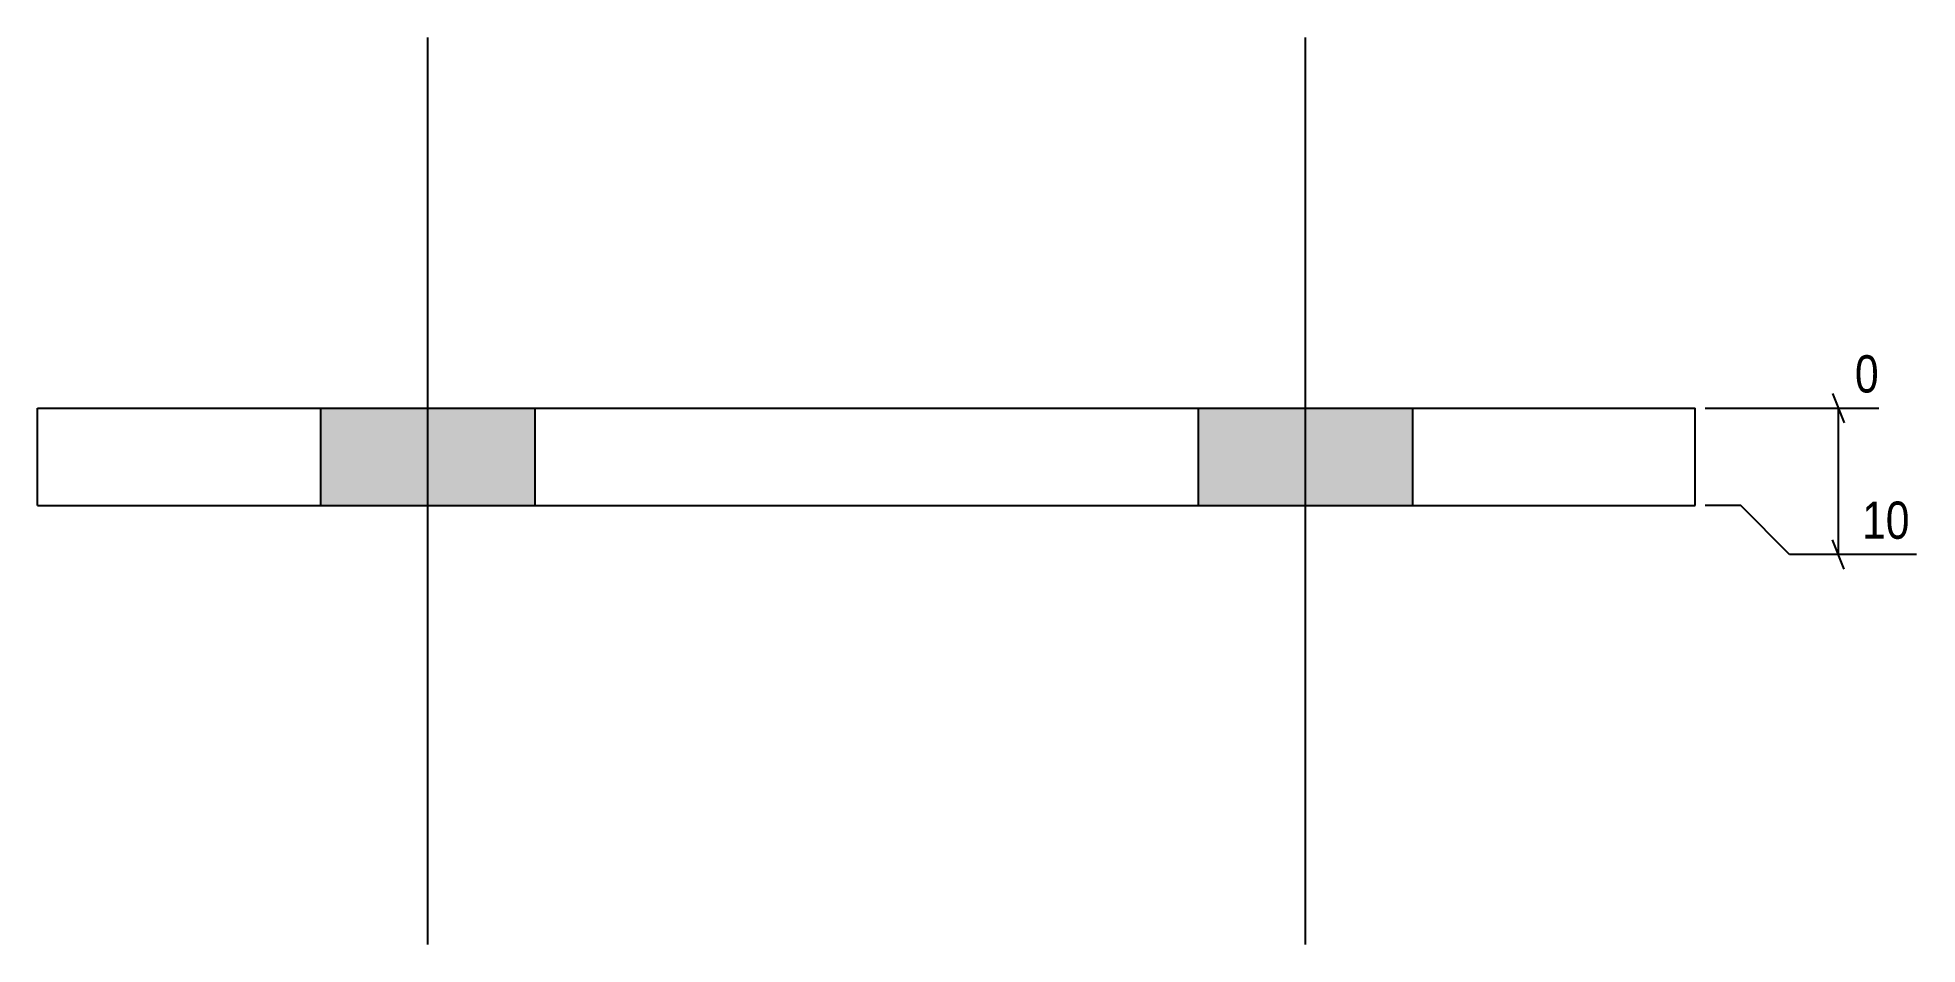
# Model space of a CAD drawing. Header units: millimetres. Extents: x -17 to 10897, y -30 to 186.
# Drawn here: x 5298.4 to 5491.1, y -29.6 to 63.4 of the extents above; entities that cross this region are included whole.
import ezdxf

# ---------------------------------------------------------------- set-up
doc = ezdxf.new("R2010")
doc.units = ezdxf.units.MM
doc.layers.add('MÅLSÆTNING', color=7, linetype='Continuous')
doc.layers.add('STÅL', color=7, linetype='Continuous')
doc.styles.add('Arial Narrow', font='ARIALN.TTF', dxfattribs={"height": 0.2})

msp = doc.modelspace()

# ---------------------------------------------------------------- hatches: boundary and pattern name
at = {"layer": 'STÅL', "linetype": 'Continuous'}
for points in [[(5327.37, 15.4), (5349.37, 15.4), (5349.37, 25.4), (5327.37, 25.4)], [(5327.37, 15.4), (5349.37, 15.4), (5349.37, 25.4), (5327.37, 25.4)], [(5417.37, 15.4), (5439.37, 15.4), (5439.37, 25.4), (5417.37, 25.4)], [(5417.37, 15.4), (5439.37, 15.4), (5439.37, 25.4), (5417.37, 25.4)]]:
    msp.add_hatch(color=96, dxfattribs=at).paths.add_polyline_path(points)

# ---------------------------------------------------------------- linework, layer by layer
at = {"layer": 'MÅLSÆTNING', "color": 7, "linetype": 'Continuous'}
for p, q in [((5469.37, 25.4), (5487.18, 25.4)), ((5482.44, 26.9), (5483.64, 23.9)), ((5483.04, 10.4), (5483.04, 25.4)), ((5473.04, 15.4), (5469.37, 15.4)), ((5478.04, 10.4), (5473.04, 15.4)), ((5483.64, 8.9), (5482.44, 11.9)), ((5491.07, 10.4), (5478.04, 10.4))]:
    msp.add_line(p, q, dxfattribs=at)
at = {"layer": 'STÅL', "color": 96, "linetype": 'Continuous'}
for p, q in [((5338.37, 63.4), (5338.37, -29.6)), ((5338.37, 63.4), (5338.37, -29.6)), ((5428.37, 63.4), (5428.37, -29.6)), ((5428.37, 63.4), (5428.37, -29.6)), ((5327.37, 25.4), (5327.37, 15.4)), ((5327.37, 25.4), (5327.37, 15.4)), ((5349.37, 25.4), (5349.37, 15.4)), ((5349.37, 25.4), (5349.37, 15.4)), ((5417.37, 25.4), (5417.37, 15.4)), ((5417.37, 25.4), (5417.37, 15.4)), ((5439.37, 25.4), (5439.37, 15.4)), ((5439.37, 25.4), (5439.37, 15.4))]:
    msp.add_line(p, q, dxfattribs=at)
at = {"layer": 'STÅL', "color": 2, "linetype": 'Continuous'}
for p, q in [((5298.37, 15.4), (5298.37, 25.4)), ((5298.37, 25.4), (5468.37, 25.4)), ((5468.37, 15.4), (5468.37, 25.4)), ((5298.37, 15.4), (5468.37, 15.4))]:
    msp.add_line(p, q, dxfattribs=at)

# ---------------------------------------------------------------- next in the draw order: wipeouts: each hides what was drawn before it
at = {"color": 0, "linetype": 'Continuous'}
for points in [[(5487.98, 26.2), (5487.98, 31.8), (5483.94, 31.8), (5483.94, 26.2)], [(5491.15, 11.2), (5491.15, 16.8), (5484.67, 16.8), (5484.67, 11.2)]]:
    msp.add_wipeout(points, dxfattribs=at).dxf.layer = 'MÅLSÆTNING'

# ---------------------------------------------------------------- next in the draw order: texts
at = {"layer": 'MÅLSÆTNING', "color": 3, "linetype": 'Continuous', "style": 'Arial Narrow'}
for s, height, p in [('0', 3.82, (5484.74, 27)), ('10', 3.818, (5485.47, 12))]:
    msp.add_text(s, height=height, dxfattribs=at).set_placement(p)

doc.saveas('drawing.dxf')
